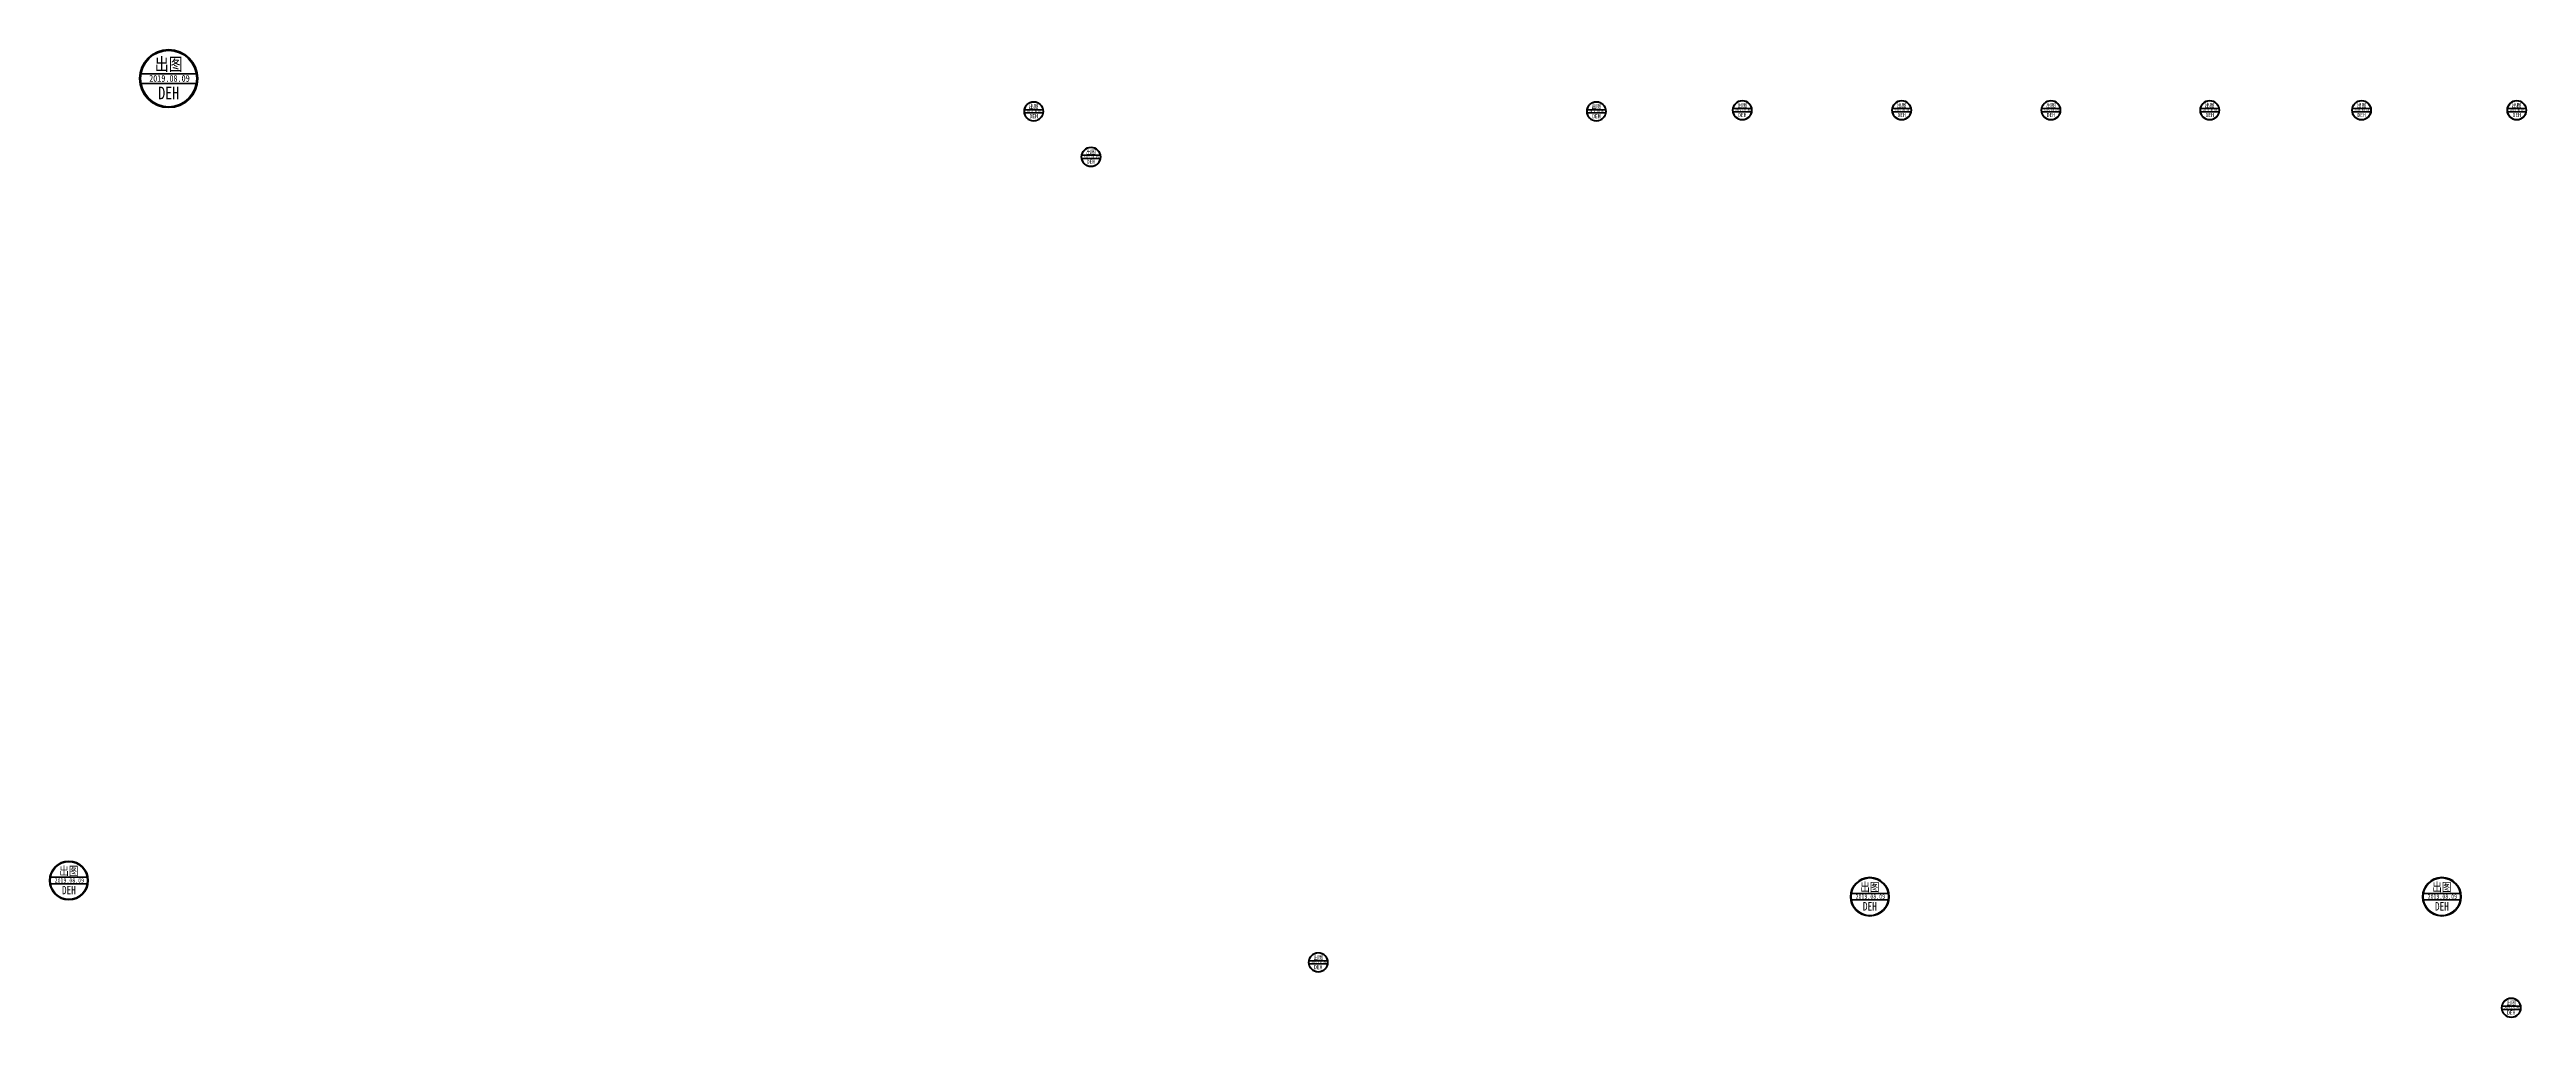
# Model space of a CAD drawing. Header units: millimetres. Extents: x 50851 to 121906, y -34238 to -12059.
# Drawn here: x 106515 to 110353, y -34238 to -32738 of the extents above; entities that cross this region are included whole.
import ezdxf
from ezdxf.enums import TextEntityAlignment as Align

# ---------------------------------------------------------------- set-up
doc = ezdxf.new("R2010")
doc.units = ezdxf.units.MM
doc.layers.add('印章专用-出图', color=1, linetype='Continuous', lineweight=80)
doc.styles.add('国标', font='simfang.ttf', dxfattribs={"width": 0.8})

# ---------------------------------------------------------------- blocks, each defined once
blk = doc.blocks.new('出图章')
at = {"layer": '印章专用-出图'}
h = blk.add_hatch(color=256, dxfattribs=at)
h.paths.add_polyline_path([(-15, 0, 1), (15, 0, 1)])
h.paths.add_polyline_path([(14.5, 0, -1), (-14.5, 0, -1)], flags=16)
h.paths.add_polyline_path([(-7.3, -12.3), (7.4, -12.3), (7.4, -2.7), (-7.3, -2.7)], flags=8)
at = {"layer": '印章专用-出图', "lineweight": 35}
for p, q in [((-14.3, 2.5), (14.3, 2.5)), ((-14.3, -2.5), (14.3, -2.5))]:
    blk.add_line(p, q, dxfattribs=at)
for radius in [15, 14.5]:
    blk.add_circle((0, 0), radius, dxfattribs=at)
at = {"layer": '印章专用-出图', "color": 4, "style": '国标', "width": 0.8}
blk.add_text('DEH', height=6.56, dxfattribs=at).set_placement((0, -10.7), align=Align.CENTER)
at = {"layer": '印章专用-出图', "color": 2, "style": '国标', "width": 0.8}
blk.add_attdef('XXXX.XX.XX', text='', height=3.5, dxfattribs=at).set_placement((0.4, 0.1), align=Align.MIDDLE_CENTER)
at = {"layer": '印章专用-出图', "color": 3, "style": '国标', "width": 0.8}
blk.add_attdef('出图', text='', height=6.6, dxfattribs=at).set_placement((0, 7.4), align=Align.MIDDLE_CENTER)
blk = doc.blocks.new('YZ-CT')
at = {"layer": '印章专用-出图'}
blk.add_blockref('出图章', (0.6, 0), dxfattribs=at).add_auto_attribs({'出图': '出图', 'XXXX.XX.XX': '2019.08.09'})

msp = doc.modelspace()

# ---------------------------------------------------------------- block references
at = {"layer": '印章专用-出图', "color": 7, "xscale": 3, "yscale": 3, "zscale": 3}
msp.add_blockref('YZ-CT', (106697.647, -32782.915), dxfattribs=at)
at = {"layer": '印章专用-出图'}
for p in [(108039.473, -32833.71), (108911.445, -32833.71), (109137.571, -32831.939), (109384.548, -32831.939), (109615.853, -32831.939), (109861.95, -32831.939), (110097.255, -32831.939), (110337.778, -32831.939), (108128.219, -32904.254), (108480.409, -34152.195), (110329.267, -34222.554)]:
    msp.add_blockref('YZ-CT', p, dxfattribs=at)
at = {"layer": '印章专用-出图', "xscale": 2, "yscale": 2, "zscale": 2}
for p in [(106543.552, -34025.379), (109334.612, -34050.461), (110221.095, -34050.461)]:
    msp.add_blockref('YZ-CT', p, dxfattribs=at)

doc.saveas('drawing.dxf')
